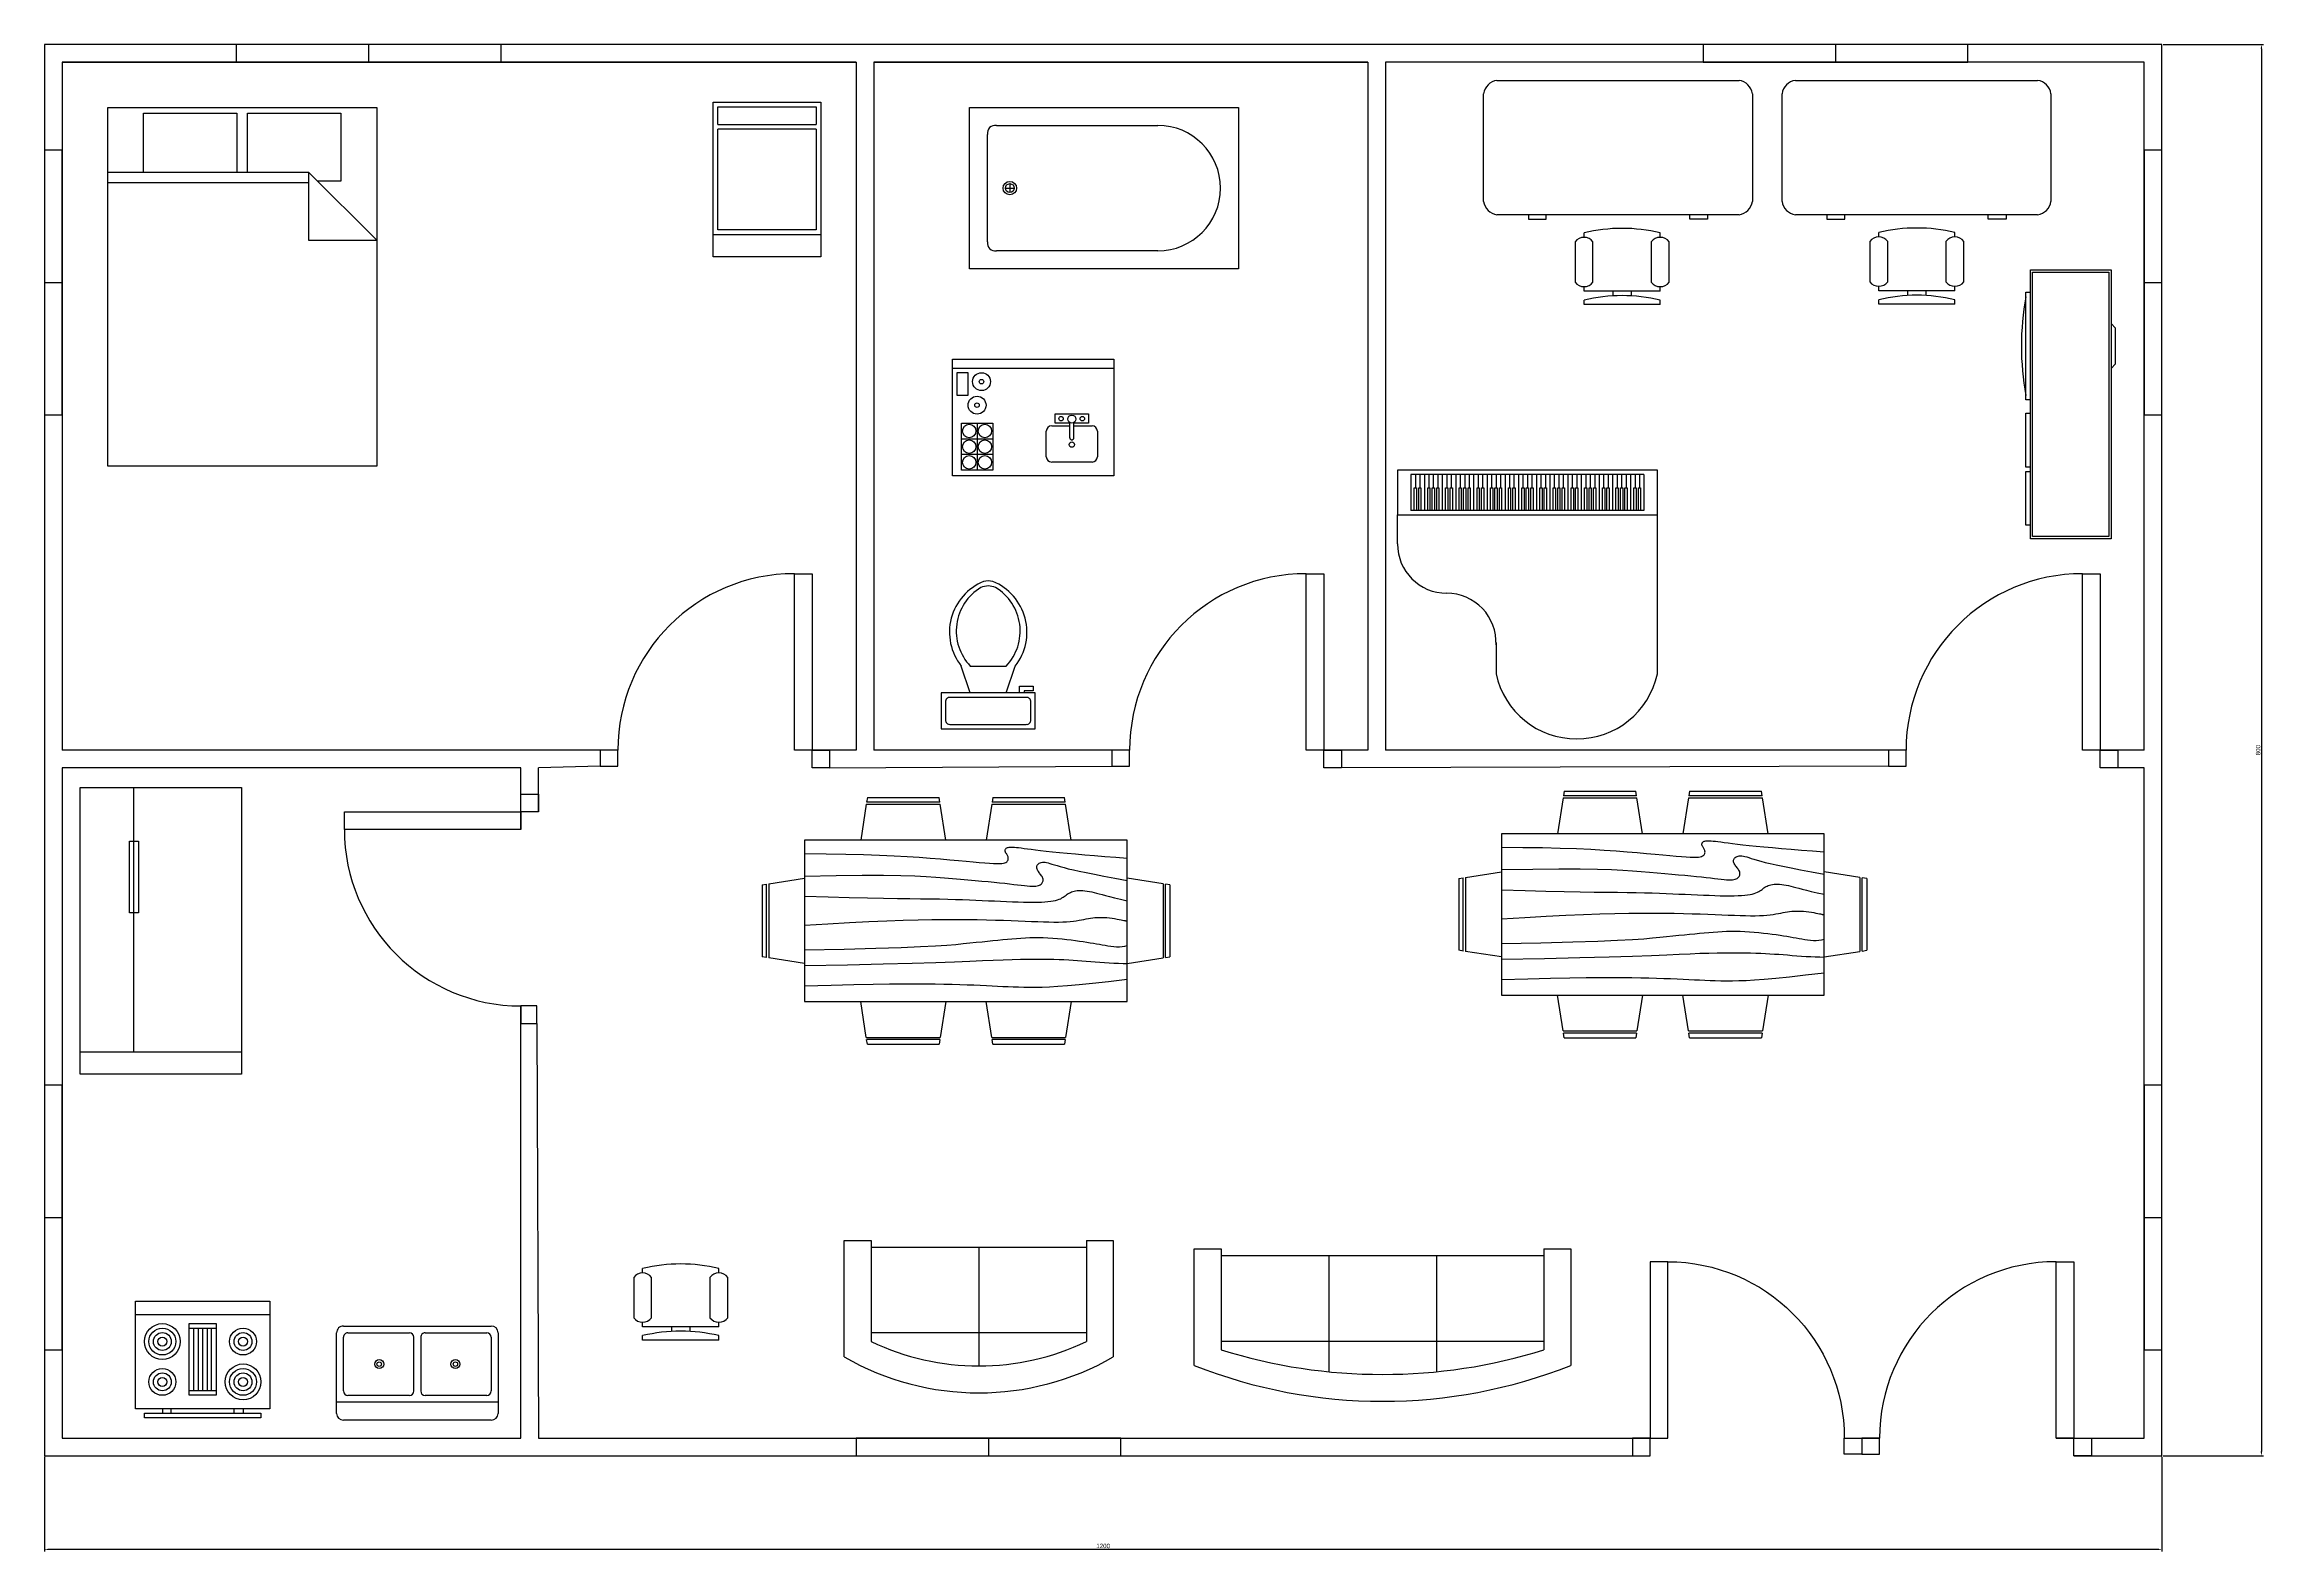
# Model space of a CAD drawing. Header units: centimetres. Extents: x 0 to 1258, y -54 to 800.
import ezdxf

# ---------------------------------------------------------------- set-up
doc = ezdxf.new("R2010")
doc.units = ezdxf.units.CM
for name, color, linetype in [('Doors', 50, 'Continuous'), ('Esyalar', 30, 'Continuous'), ('Windows', 170, 'Continuous')]:
    doc.layers.add(name, color=color, linetype=linetype)
doc.styles.get("Standard").update_dxf_attribs({"font": 'arial.ttf'})
doc.dimstyles.new('ISO-25', dxfattribs={"dimtxt": 2.5, "dimasz": 2.5, "dimexe": 1.25, "dimexo": 0.625, "dimtad": 1, "dimtxsty": 'Standard', "dimcen": 2.5, "dimadec": 0, "dimazin": 0, "dimtfac": 1, "dimtmove": 0, "dimatfit": 3, "dimfxl": 1, "dimarcsym": 0})

# ---------------------------------------------------------------- blocks, each defined once
blk = doc.blocks.new('*D2')
at = {"color": 0, "lineweight": -2, "transparency": 16777216}
for p, q in [((0, -0.6), (0, -54.3)), ((1200, -0.6), (1200, -54.3)), ((2.5, -53), (1197.5, -53))]:
    blk.add_line(p, q, dxfattribs=at)
at = {"color": 0, "transparency": 16777216}
for points in [[(2.5, -52.6), (2.5, -53.5), (0, -53)], [(1197.5, -52.6), (1197.5, -53.5), (1200, -53)]]:
    blk.add_solid(points, dxfattribs=at)
at = {"layer": 'Defpoints', "color": 0, "transparency": 16777216}
for p in [(0, 0), (1200, 0), (1200, -53)]:
    blk.add_point(p, dxfattribs=at)
at = {"color": 0, "transparency": 16777216, "insert": (600, -51.1), "char_height": 2.5, "attachment_point": 5}
blk.add_mtext('1200', dxfattribs=at)
blk = doc.blocks.new('*D3')
at = {"color": 0, "lineweight": -2, "transparency": 16777216}
for p, q in [((1200.6, 800), (1257.6, 800)), ((1256.4, 797.5), (1256.4, 2.5)), ((1200.6, 0), (1257.6, 0))]:
    blk.add_line(p, q, dxfattribs=at)
at = {"color": 0, "transparency": 16777216}
for points in [[(1255.9, 797.5), (1256.8, 797.5), (1256.4, 800)], [(1255.9, 2.5), (1256.8, 2.5), (1256.4, 0)]]:
    blk.add_solid(points, dxfattribs=at)
at = {"layer": 'Defpoints', "color": 0, "transparency": 16777216}
for p in [(1200, 800), (1200, 0), (1256.4, 0)]:
    blk.add_point(p, dxfattribs=at)
at = {"color": 0, "transparency": 16777216, "insert": (1254.5, 400), "char_height": 2.5, "attachment_point": 5, "rotation": 90}
blk.add_mtext('800', dxfattribs=at)
blk = doc.blocks.new('Door')
for points in [[(120, 0), (110, 0), (110, 100), (120, 100)], [(10, 0), (0, 0), (0, -9.1), (10, -9.1)], [(130, -10), (120, -10), (120, 0), (130, 0)]]:
    blk.add_lwpolyline(points, close=True)
blk.add_arc((110, 0), 100, 90, 180)
blk = doc.blocks.new('Windows')
blk.add_line((75, 0), (75, -10))
blk.add_lwpolyline([(0, -10), (150, -10), (150, 0), (0, 0)], close=True)
blk = doc.blocks.new('Bed - Queen')
at = {"linetype": 'Continuous'}
for p, q in [((0, -80.00003), (0, 0)), ((0, 0), (59.99999, 0)), ((59.99999, 0), (59.99999, -80.00003)), ((7.99999, -1.2), (28.79998, -1.2)), ((7.99999, -14.4), (7.99999, -1.2)), ((28.79998, -1.2), (28.79998, -14.4)), ((31.19999, -1.2), (51.99999, -1.2)), ((31.19999, -14.4), (31.19999, -1.2)), ((51.99999, -1.2), (51.99999, -16.4)), ((0, -14.4), (44.8, -14.4)), ((59.99999, -29.6), (44.8, -14.4)), ((44.8, -14.4), (44.8, -29.6)), ((44.8, -16.8), (0, -16.8)), ((51.99999, -16.4), (46.79936, -16.4)), ((44.8, -29.6), (59.99999, -29.6)), ((59.99999, -80.00003), (0, -80.00003))]:
    blk.add_line(p, q, dxfattribs=at)
blk = doc.blocks.new('Sofa - Roundback Loveseat 5 ft.')
at = {"linetype": 'Continuous'}
for p, q in [((0, -32.44198), (0, -5.99998)), ((-24, -33.99998), (-24, -11.46958)), ((-23.9998, -13.38178), (23.99986, -13.38178)), ((24.00004, -33.99998), (24.00004, -11.46958)), ((-24, -32.44198), (24.00004, -32.44198))]:
    blk.add_line(p, q, dxfattribs=at)
for points in [[(-24, -33.99998), (-30, -33.99998), (-30, -7.99998)], [(30.00004, -7.99998), (30.00004, -33.99998), (24.00004, -33.99998)]]:
    blk.add_lwpolyline(points, dxfattribs=at)
for centre, radius, start, end in [((0, -60.24998), 60.24998, 60.13715, 119.8628), ((0, -61.38438), 55.38444, 64.32083, 115.6792)]:
    blk.add_arc(centre, radius, start, end, dxfattribs=at)
blk = doc.blocks.new('Sofa - Roundback 7 ft.')
at = {"linetype": 'Continuous'}
for p, q in [((-12.00002, -32.4421), (-12.00003, -6.5971)), ((11.99997, -32.4421), (11.99998, -6.5971)), ((-36.000027, -34), (-36.000027, -11.4696)), ((-35.999844, -13.3819), (35.9998, -13.3819)), ((35.99998, -34), (35.99998, -11.4696)), ((-36.000027, -32.4421), (35.99998, -32.4421))]:
    blk.add_line(p, q, dxfattribs=at)
for points in [[(-36.000027, -34), (-42.000027, -34), (-42.000027, -8)], [(41.99998, -8), (41.99998, -34), (35.99998, -34)]]:
    blk.add_lwpolyline(points, dxfattribs=at)
for centre, radius, start, end in [((0, -114.25), 114.25, 68.43141, 111.5686), ((-0.00001, -127.1968), 121.1968, 72.72033, 107.2797)]:
    blk.add_arc(centre, radius, start, end, dxfattribs=at)
blk = doc.blocks.new('Dining Set - 36 x 72 in.')
at = {"linetype": 'Continuous'}
for p, q in [((-22.2343, 26.00059), (-23.4847, 17.99762)), ((-22.2304, 26), (-5.7608, 26)), ((-22, 27.5), (-22.1562, 26.50042)), ((-5.8416, 26.5), (-22.1534, 26.5)), ((-22, 27.5), (-6, 27.5)), ((-5.8437, 26.49966), (-6, 27.5)), ((-4.5152, 17.99762), (-5.7655, 25.99926)), ((5.7657, 26.00059), (4.5153, 17.99762)), ((5.7696, 26), (22.2392, 26)), ((6, 27.5), (5.8438, 26.50042)), ((22.1584, 26.5), (5.8466, 26.5)), ((6, 27.5), (22, 27.5)), ((22.1563, 26.49966), (22, 27.5)), ((23.4848, 17.99762), (22.2345, 25.99926)), ((36, 18), (-36, 18)), ((-36, 18), (-36, -18)), ((36, -18), (36, 18)), ((-45.5, 8), (-44.5004, 8.15617)), ((-45.5, 8), (-45.5, -8)), ((-44.5, -8.15843), (-44.5, 8.15338)), ((-44.0006, 8.23428), (-35.9976, 9.48474)), ((-44, 8.23041), (-44, -8.23915)), ((44.0006, 8.23428), (35.9976, 9.48474)), ((44, 8.23041), (44, -8.23915)), ((44.5, -8.15843), (44.5, 8.15338)), ((45.5, 8), (44.5005, 8.15617)), ((45.5, 8), (45.5, -8)), ((-44.4997, -8.15631), (-45.5, -8)), ((-35.9976, -9.48476), (-43.9993, -8.2345)), ((35.9976, -9.48476), (43.9993, -8.2345)), ((44.4997, -8.15631), (45.5, -8)), ((-36, -18), (36, -18)), ((-22.2343, -26.0006), (-23.4847, -17.99762)), ((-4.5152, -17.99762), (-5.7655, -25.99928)), ((5.7657, -26.0006), (4.5153, -17.99762)), ((23.4848, -17.99762), (22.2345, -25.99928)), ((-22.2304, -26), (-5.7608, -26)), ((-22, -27.5), (-22.1562, -26.50044)), ((-5.8416, -26.5), (-22.1534, -26.5)), ((-22, -27.5), (-6, -27.5)), ((-5.8437, -26.49967), (-6, -27.5)), ((5.7696, -26), (22.2392, -26)), ((6, -27.5), (5.8438, -26.50044)), ((22.1584, -26.5), (5.8466, -26.5)), ((6, -27.5), (22, -27.5)), ((22.1563, -26.49967), (22, -27.5))]:
    blk.add_line(p, q, dxfattribs=at)
for points in [[(-36, 15), (-31.1772, 14.97754), (-26.8079, 14.91406), (-22.8538, 14.81543), (-19.276, 14.6875), (-16.0362, 14.53613), (-13.0957, 14.36718), (-10.4159, 14.18652), (-7.9583, 14), (-5.6904, 13.81315), (-3.6035, 13.63021), (-1.6954, 13.45508), (0.0365, 13.29166), (1.5945, 13.14388), (2.9811, 13.01562), (4.1988, 12.9108), (5.25, 12.83333), (6.1393, 12.78613), (6.8802, 12.76823), (7.4883, 12.77767), (7.9792, 12.8125), (8.3685, 12.87077), (8.6719, 12.95052), (8.9049, 13.0498), (9.0833, 13.16666), (9.2205, 13.29899), (9.3216, 13.44401), (9.3895, 13.59879), (9.4271, 13.76041), (9.4373, 13.92594), (9.4232, 14.09245), (9.3875, 14.257), (9.3333, 14.41666), (9.2638, 14.56917), (9.1836, 14.71484), (9.0975, 14.85465), (9.0104, 14.98958), (8.9272, 15.1206), (8.8529, 15.2487), (8.7922, 15.37483), (8.75, 15.5), (8.7305, 15.62467), (8.7344, 15.74739), (8.7617, 15.86621), (8.8125, 15.97916), (8.8867, 16.08431), (8.9844, 16.17968), (9.1055, 16.26334), (9.25, 16.33333), (9.4189, 16.38802), (9.6172, 16.42708), (9.8506, 16.45052), (10.125, 16.45833), (10.4463, 16.45052), (10.8203, 16.42708), (11.2529, 16.38802), (11.75, 16.33333), (12.3184, 16.26318), (12.9694, 16.17838), (13.7151, 16.07991), (14.5677, 15.96875), (15.5395, 15.84586), (16.6426, 15.71224), (17.8893, 15.56884), (19.2917, 15.41666), (20.859, 15.25667), (22.5879, 15.08984), (24.4721, 14.91715), (26.5052, 14.73958), (28.6809, 14.5581), (30.9929, 14.3737), (33.4347, 14.18733), (36, 14)], [(-36, 10), (-28.9766, 10.14274), (-23.1725, 10.20442), (-18.4241, 10.19775), (-14.5677, 10.13541), (-11.4399, 10.03011), (-8.877, 9.89453), (-6.7154, 9.74137), (-4.7917, 9.58333), (-2.9698, 9.43082), (-1.2246, 9.28515), (0.4415, 9.14534), (2.026, 9.01041), (3.5266, 8.87939), (4.9408, 8.7513), (6.266, 8.62516), (7.5, 8.5), (8.6411, 8.37549), (9.6914, 8.2539), (10.6538, 8.13818), (11.5312, 8.03125), (12.3267, 7.93603), (13.043, 7.85547), (13.6831, 7.79248), (14.25, 7.75), (14.7471, 7.7303), (15.1797, 7.73307), (15.5537, 7.75732), (15.875, 7.80208), (16.1494, 7.86637), (16.3828, 7.94922), (16.5811, 8.04964), (16.75, 8.16666), (16.8944, 8.29915), (17.0143, 8.44531), (17.1089, 8.60319), (17.1771, 8.77083), (17.218, 8.94629), (17.2305, 9.1276), (17.2137, 9.31282), (17.1667, 9.5), (17.0895, 9.6875), (16.987, 9.875), (16.8649, 10.0625), (16.7292, 10.25), (16.5856, 10.4375), (16.4401, 10.625), (16.2985, 10.8125), (16.1667, 11), (16.05, 11.18733), (15.9518, 11.3737), (15.8752, 11.5581), (15.8229, 11.73958), (15.798, 11.91715), (15.8034, 12.08984), (15.842, 12.25667), (15.9167, 12.41666), (16.0295, 12.56836), (16.1784, 12.70833), (16.3605, 12.83268), (16.5729, 12.9375), (16.8127, 13.01888), (17.0768, 13.07291), (17.3625, 13.0957), (17.6667, 13.08333), (17.9894, 13.03312), (18.3418, 12.94726), (18.7382, 12.82918), (19.1927, 12.68229), (19.7195, 12.51001), (20.3327, 12.31575), (21.0465, 12.10294), (21.875, 11.875), (22.8357, 11.63354), (23.959, 11.37304), (25.2786, 11.08618), (26.8282, 10.76562), (28.6414, 10.40405), (30.752, 9.99414), (33.1936, 9.52856), (36, 9)], [(-36, 5.5), (-30.7157, 5.3348), (-26.069, 5.20963), (-21.9946, 5.11767), (-18.4271, 5.05208), (-15.3009, 5.00602), (-12.5508, 4.97265), (-10.1112, 4.94515), (-7.9167, 4.91666), (-5.909, 4.88167), (-4.0586, 4.83984), (-2.3429, 4.79215), (-0.7396, 4.73958), (0.7739, 4.6831), (2.22, 4.6237), (3.6213, 4.56233), (5, 4.5), (6.373, 4.43782), (7.7344, 4.3776), (9.0723, 4.32129), (10.375, 4.27083), (11.6309, 4.22819), (12.8281, 4.19531), (13.9551, 4.17415), (15, 4.16666), (15.954, 4.17448), (16.819, 4.19791), (17.6001, 4.23698), (18.3021, 4.29166), (18.9299, 4.36198), (19.4883, 4.44791), (19.9823, 4.54948), (20.4167, 4.66666), (20.7969, 4.79899), (21.1302, 4.94401), (21.4245, 5.09879), (21.6875, 5.26041), (21.9271, 5.42594), (22.1511, 5.59245), (22.3672, 5.757), (22.5834, 5.91666), (22.8065, 6.06868), (23.0404, 6.21093), (23.2879, 6.34147), (23.5521, 6.45833), (23.8358, 6.55957), (24.142, 6.64323), (24.4735, 6.70735), (24.8334, 6.75), (25.2235, 6.76969), (25.642, 6.76692), (26.0858, 6.74267), (26.5521, 6.69791), (27.0379, 6.63362), (27.5404, 6.55078), (28.0565, 6.45036), (28.5834, 6.33333), (29.1242, 6.19987), (29.7071, 6.04687), (30.3661, 5.87044), (31.1354, 5.66666), (32.0493, 5.43164), (33.142, 5.16146), (34.4475, 4.85221), (36, 4.5)], [(-36, -1), (-30.7915, -0.6591), (-26.0195, -0.38216), (-21.6519, -0.16284), (-17.6563, 0.00521), (-14.0005, 0.12833), (-10.6523, 0.21289), (-7.5796, 0.26522), (-4.75, 0.29166), (-2.134, 0.29793), (0.2878, 0.28711), (2.5317, 0.26163), (4.6146, 0.22396), (6.5529, 0.17651), (8.3633, 0.12174), (10.0623, 0.06209), (11.6667, 0), (13.1899, -0.06201), (14.6341, -0.1211), (15.9982, -0.17432), (17.2813, -0.21875), (18.4823, -0.25147), (19.6003, -0.26953), (20.6343, -0.27002), (21.5834, -0.25), (22.4481, -0.20768), (23.2357, -0.14584), (23.9549, -0.06836), (24.6146, 0.02083), (25.2235, 0.11784), (25.7904, 0.21875), (26.3241, 0.31966), (26.8334, 0.41666), (27.3265, 0.50618), (27.8099, 0.58593), (28.2894, 0.65397), (28.7709, 0.70833), (29.2601, 0.74707), (29.763, 0.76823), (30.2855, 0.76985), (30.8334, 0.75), (31.4088, 0.70784), (31.9994, 0.64713), (32.589, 0.57275), (33.1615, 0.48958), (33.7008, 0.4025), (34.1908, 0.3164), (34.6153, 0.23616), (34.9584, 0.16666), (35.2099, 0.11165), (35.3848, 0.07031), (35.504, 0.04069), (35.5886, 0.02083), (35.6594, 0.00879), (35.7377, 0.0026), (35.8442, 0.00032), (36, 0)], [(-36, -6.5), (-27.1843, -6.31267), (-20.084, -6.1263), (-14.469, -5.9419), (-10.1094, -5.76042), (-6.7752, -5.58285), (-4.2363, -5.41016), (-2.2629, -5.24333), (-0.625, -5.08334), (0.8708, -4.93099), (2.2715, -4.78646), (3.5872, -4.64974), (4.8281, -4.52084), (6.0046, -4.39974), (7.127, -4.28646), (8.2053, -4.18099), (9.25, -4.08334), (10.2705, -3.99382), (11.2734, -3.91407), (12.2647, -3.84603), (13.25, -3.79167), (14.2354, -3.75293), (15.2266, -3.73177), (16.2295, -3.73015), (17.25, -3.75), (18.2912, -3.79248), (19.3451, -3.85547), (20.4009, -3.93604), (21.4479, -4.03125), (22.4754, -4.13819), (23.4727, -4.25391), (24.4289, -4.37549), (25.3334, -4.5), (26.1785, -4.62492), (26.9694, -4.74935), (27.7145, -4.87281), (28.4219, -4.99479), (29.1, -5.11483), (29.7572, -5.23242), (30.4016, -5.34709), (31.0417, -5.45834), (31.6837, -5.56437), (32.3262, -5.65821), (32.9658, -5.73153), (33.599, -5.77604), (34.2224, -5.78345), (34.8327, -5.74545), (35.4264, -5.65373), (36, -5.5)], [(-36, -10), (-26.4022, -9.81299), (-18.4675, -9.62891), (-11.9839, -9.45069), (-6.7396, -9.28125), (-2.5226, -9.12354), (0.8789, -8.98047), (3.6769, -8.85498), (6.0833, -8.75), (8.2767, -8.66765), (10.3021, -8.60677), (12.1712, -8.56543), (13.8958, -8.54167), (15.4876, -8.53353), (16.9583, -8.53907), (18.3197, -8.55632), (19.5834, -8.58334), (20.7616, -8.61841), (21.8685, -8.66081), (22.9188, -8.71004), (23.9271, -8.76563), (24.9081, -8.82707), (25.8763, -8.89388), (26.8465, -8.96558), (27.8334, -9.04167), (28.8474, -9.12118), (29.8828, -9.20117), (30.93, -9.27824), (31.9792, -9.34896), (33.0205, -9.40991), (34.0443, -9.45768), (35.0407, -9.48885), (36, -9.5)], [(-36, -14.5), (-30.0881, -14.33513), (-25.0332, -14.21224), (-20.7312, -14.12647), (-17.0781, -14.07292), (-13.97, -14.04671), (-11.3027, -14.04297), (-8.9724, -14.05681), (-6.875, -14.08334), (-4.9224, -14.11833), (-3.0905, -14.16016), (-1.3709, -14.20785), (0.2448, -14.26042), (1.7647, -14.3169), (3.1973, -14.3763), (4.5507, -14.43767), (5.8333, -14.5), (7.0554, -14.5621), (8.235, -14.62175), (9.3922, -14.67652), (10.5469, -14.72396), (11.7192, -14.76164), (12.929, -14.78711), (14.1965, -14.79794), (15.5417, -14.79167), (16.9933, -14.76424), (18.6152, -14.70508), (20.4804, -14.60197), (22.6615, -14.44271), (25.2312, -14.21509), (28.2624, -13.9069), (31.8277, -13.50594), (36, -13)]]:
    blk.add_lwpolyline(points, dxfattribs=at)
blk = doc.blocks.new('Bath Tub - 26 x 60 in.')
for p, q in [((8, -18), (10, -18)), ((9, -17), (9, -19))]:
    blk.add_line(p, q)
blk.add_lwpolyline([(0, -36), (0, 0), (60, 0), (60, -36)], close=True)
for points in [[(6, -4), (42, -4)], [(4, -30), (4, -6)], [(42, -32), (6, -32)]]:
    blk.add_lwpolyline(points)
for radius in [1.5, 1]:
    blk.add_circle((9, -18), radius)
for centre, radius, start, end in [((5.75, -5.75), 1.77, 81.8699, 188.1301), ((42, -18), 14, 270, 90), ((5.75, -30.25), 1.77, 171.8699, 278.1301)]:
    blk.add_arc(centre, radius, start, end)
blk = doc.blocks.new('Toilet - top')
for p, q in [((9.5, -6), (9.5, -2)), ((-10, -8.5), (-8, -8.5)), ((-10, -9.5), (-10, -8.5)), ((-7, -9.5), (-10, -9.5)), ((-8, -8.5), (-8, -8)), ((-7, -8), (-7, -9.5)), ((-4, -8), (-6, -14)), ((4, -8), (6, -14)), ((4, -14), (-4, -14))]:
    blk.add_line(p, q)
blk.add_lwpolyline([(10.5, -8), (10.5, 0), (-10.5, 0), (-10.5, -8)], close=True)
for points in [[(-9.5, -2), (-9.5, -6)], [(8.5, -1), (-8.5, -1)], [(-8.5, -7), (8.5, -7)]]:
    blk.add_lwpolyline(points)
for centre, radius, start, end in [((-8.62, -1.88), 0.884, 81.8699, 188.1301), ((8.62, -1.88), 0.884, 351.8699, 98.1301), ((-8.62, -6.12), 0.884, 171.8699, 278.1301), ((8.62, -6.12), 0.884, 261.8699, 8.1301), ((3.52, -21.58), 12.17, 141.4691, 247.9714), ((4.2, -21.82), 11.33, 136.3677, 238.9468), ((-3.52, -21.58), 12.17, 292.0284, 38.5307), ((-4.2, -21.82), 11.33, 301.053, 43.6321), ((0, -27.88), 4, 245.7318, 294.2682), ((0, -29), 4, 254.8605, 285.1395)]:
    blk.add_arc(centre, radius, start, end)
blk = doc.blocks.new('Refrigerator-2 door - 36 in front')
for p, q in [((12, 5), (12, 64)), ((0, 5), (36, 5))]:
    blk.add_line(p, q)
for points in [[(0, 0), (0, 64), (36, 64), (36, 0)], [(11, 36), (11, 52), (13, 52), (13, 36)]]:
    blk.add_lwpolyline(points, close=True)
blk = doc.blocks.new('Range-Oven - 30 in top')
for p, q in [((0, -3), (30, -3)), ((12, -6), (18, -6)), ((13, -20), (13, -6)), ((14, -6), (14, -20)), ((15, -20), (15, -6)), ((16, -6), (16, -20)), ((17, -20), (17, -6)), ((6, -24), (6, -25)), ((8, -25), (8, -24)), ((18, -20), (12, -20)), ((22, -25), (22, -24)), ((24, -24), (24, -25))]:
    blk.add_line(p, q)
for points in [[(0, -24), (0, 0), (30, 0), (30, -24)], [(12, -21), (12, -5), (18, -5), (18, -21)], [(2, -26), (2, -25), (28, -25), (28, -26)]]:
    blk.add_lwpolyline(points, close=True)
for centre, radius in [((6, -9), 4), ((6, -9), 3), ((6, -9), 2), ((6, -9), 1), ((24, -9), 3), ((24, -9), 2), ((24, -9), 1), ((24, -18), 4), ((6, -18), 3), ((6, -18), 2), ((6, -18), 1), ((24, -18), 3), ((24, -18), 2), ((24, -18), 1)]:
    blk.add_circle(centre, radius)
blk = doc.blocks.new('Sink-double - 36 in top')
for p, q in [((-18, -4), (18, -4)), ((-0.75, -18.5), (-0.75, -6.5)), ((0.75, -6.5), (0.75, -18.5))]:
    blk.add_line(p, q)
for points in [[(-16.5, 0), (16.5, 0)], [(-18, -19.5), (-18, -1.5)], [(18, -1.5), (18, -19.5)], [(-16.5, -18.5), (-16.5, -6.5)], [(-15.5, -5.5), (-1.75, -5.5)], [(1.75, -5.5), (15.5, -5.5)], [(16.5, -6.5), (16.5, -18.5)], [(-1.75, -19.5), (-15.5, -19.5)], [(15.5, -19.5), (1.75, -19.5)], [(16.5, -21), (-16.5, -21)]]:
    blk.add_lwpolyline(points)
for centre, radius in [((-8.5, -12.5), 1), ((-8.5, -12.5), 0.5), ((8.5, -12.5), 1), ((8.5, -12.5), 0.5)]:
    blk.add_circle(centre, radius)
for centre, radius, start, end in [((-16.5, -1.5), 1.5, 90, 180), ((16.5, -1.5), 1.5, 0, 90), ((-15.5, -6.5), 1, 90, 180), ((-1.75, -6.5), 1, 0, 90), ((1.75, -6.5), 1, 90, 180), ((15.5, -6.5), 1, 0, 90), ((-16.5, -19.5), 1.5, 180, 270), ((-15.5, -18.5), 1, 180, 270), ((-1.75, -18.5), 1, 270, 0), ((1.75, -18.5), 1, 180, 270), ((15.5, -18.5), 1, 270, 0), ((16.5, -19.5), 1.5, 270, 0)]:
    blk.add_arc(centre, radius, start, end)
blk = doc.blocks.new('Chair - Desk')
at = {"linetype": 'Continuous'}
for p, q in [((-8.5, 0), (-8.5, -1)), ((-8.5, 0), (8.5, 0)), ((8.5, 0), (8.5, -1)), ((-8.5, -3), (-8.5, -4)), ((-8.5, -3), (8.5, -3)), ((-2, -3), (-2, -1.9355)), ((2, -1.9576), (2, -3)), ((8.5, -3), (8.5, -4)), ((-10.5, -5), (-10.5, -14)), ((-6.5, -14), (-6.5, -5)), ((6.5, -5), (6.5, -14)), ((10.5, -14), (10.5, -5)), ((-8.5, -15), (-8.5, -16)), ((8.5, -15), (8.5, -16))]:
    blk.add_line(p, q, dxfattribs=at)
for centre, radius, start, end in [((-8.5, -6.5), 2.5, 36.8699, 143.1301), ((0, 34.625), 36.625, 256.5803, 283.4197), ((8.5, -6.5), 2.5, 36.8699, 143.1301), ((-8.5, -12.5), 2.5, 216.8699, 323.1301), ((8.5, -12.5), 2.5, 216.8699, 323.1301), ((0, 19.625), 36.625, 256.5803, 283.4197)]:
    blk.add_arc(centre, radius, start, end, dxfattribs=at)
blk = doc.blocks.new('Desk - 30 x 60 in.')
at = {"linetype": 'Continuous'}
for p, q in [((-26.999995, 0), (26.999995, 0)), ((-29.999995, -27), (-29.999995, -3)), ((29.999995, -3), (29.999995, -27)), ((26.999995, -30), (-26.999995, -30)), ((-20.000005, -30), (-20.000005, -31)), ((-20.000005, -31), (-16.000005, -31)), ((-16.000005, -31), (-16.000005, -30)), ((15.999995, -31), (15.999995, -30)), ((19.999995, -31), (15.999995, -31)), ((19.999995, -30), (19.999995, -31))]:
    blk.add_line(p, q, dxfattribs=at)
for centre, start, end in [((-26.499995, -3.5), 98.1301, 171.8699), ((26.499995, -3.5), 8.130102, 81.8699), ((-26.499995, -26.5), 188.1301, 261.8699), ((26.499995, -26.5), 278.1301, 351.8699)]:
    blk.add_arc(centre, 3.535534, start, end, dxfattribs=at)
blk = doc.blocks.new('Wet Bar')
at = {"linetype": 'Continuous'}
for p, q in [((0, 0), (36, 0)), ((0, -26), (0, 0)), ((36, 0), (36, -26)), ((0, -2), (36, -2)), ((3.5, -3), (1, -3)), ((1, -3), (1, -8)), ((3.5, -8), (3.5, -3)), ((1, -8), (3.5, -8)), ((2, -14.25), (9, -14.25)), ((2, -24.75), (2, -14.25)), ((5.5, -14.25), (5.5, -24.75)), ((9, -14.25), (9, -24.75)), ((26.2, -17.55), (26.2, -14.1284)), ((27.1001, -17.55), (27.1001, -14.1284)), ((2, -17.75), (9, -17.75)), ((9, -21.25), (2, -21.25)), ((9, -24.75), (2, -24.75)), ((36, -26), (0, -26))]:
    blk.add_line(p, q, dxfattribs=at)
for points in [[(22.15, -14.85), (26.2, -14.85)], [(26.2, -14.25), (22.95, -14.25), (22.95, -12.2), (26.75, -12.2)], [(26.7487, -12.2), (30.3501, -12.2), (30.3501, -14.25), (27.1001, -14.25)], [(27.1001, -14.85), (31.15, -14.85)], [(20.95, -21.75), (20.95, -16.05)], [(32.3501, -16.05), (32.3501, -21.75)], [(31.15, -22.95), (22.15, -22.95)]]:
    blk.add_lwpolyline(points, dxfattribs=at)
for centre, radius in [((6.5, -5), 2), ((6.5, -5), 0.5), ((5.5, -10.25), 2), ((5.5, -10.25), 0.5), ((3.75, -16), 1.5), ((7.25, -16), 1.5), ((24.25, -13.25), 0.5), ((26.65, -13.35), 0.9), ((29, -13.25), 0.5), ((3.75, -19.5), 1.5), ((7.25, -19.5), 1.5), ((26.65, -19.05), 0.6), ((3.75, -23), 1.5), ((7.25, -23), 1.5)]:
    blk.add_circle(centre, radius, dxfattribs=at)
for centre, radius, start, end in [((22.2251, -16.125), 1.2772, 93.36646, 176.6335), ((31.075, -16.125), 1.2772, 3.366461, 86.63354), ((26.65, -17.55), 0.45, 180, 0), ((22.2251, -21.675), 1.2772, 183.3665, 266.6335), ((31.075, -21.675), 1.2772, 273.3665, 356.6335)]:
    blk.add_arc(centre, radius, start, end, dxfattribs=at)
blk = doc.blocks.new('Entertainment Center')
at = {"linetype": 'Continuous'}
for p, q in [((-4, 0), (-5, -1)), ((4, 0), (-4, 0)), ((5, -1), (4, 0)), ((-17, -19), (-17, -1)), ((-17, -1), (43, -1)), ((-16.5, -18.5), (-16.5, -1.5)), ((-16.5, -1.5), (42.5, -1.5)), ((42.5, -1.5), (42.5, -18.5)), ((43, -1), (43, -19)), ((43, -19), (-17, -19)), ((42.5, -18.5), (-16.5, -18.5)), ((-12, -20), (-12, -19)), ((12, -19), (12, -20)), ((15, -20), (15, -19)), ((27, -19), (27, -20)), ((28, -20), (28, -19)), ((40, -19), (40, -20)), ((12, -20), (-12, -20)), ((27, -20), (15, -20)), ((40, -20), (28, -20))]:
    blk.add_line(p, q, dxfattribs=at)
blk.add_arc((0, 40), 61, 259.6111, 280.3889, dxfattribs=at)
blk = doc.blocks.new('Piano - Baby Grand')
at = {"linetype": 'Continuous'}
for p, q in [((-29, 8.250005), (-29, -27.249995)), ((7, 1.250005), (7, 8.250005)), ((29, -20.749995), (29, -27.249995)), ((-29, -27.249995), (-29, -37.249995)), ((29, -27.249995), (-29, -27.249995)), ((-26, -36.249995), (-26, -28.249995)), ((-26, -28.249995), (26, -28.249995)), ((-25.25, -33.249995), (-25.25, -28.249995)), ((-24.75, -28.249995), (-24.75, -33.249995)), ((-24.25, -33.249995), (-24.25, -28.249995)), ((-23.75, -28.249995), (-23.75, -33.249995)), ((-23, -36.249995), (-23, -28.249995)), ((-22.25, -33.249995), (-22.25, -28.249995)), ((-21.75, -28.249995), (-21.75, -33.249995)), ((-21.25, -33.249995), (-21.25, -28.249995)), ((-20.75, -28.249995), (-20.75, -33.249995)), ((-20.25, -33.249995), (-20.25, -28.249995)), ((-19.75, -28.249995), (-19.75, -33.249995)), ((-19, -36.249995), (-19, -28.249995)), ((-18.25, -33.249995), (-18.25, -28.249995)), ((-17.75, -28.249995), (-17.75, -33.249995)), ((-17.25, -33.249995), (-17.25, -28.249995)), ((-16.75, -28.249995), (-16.75, -33.249995)), ((-16, -36.249995), (-16, -28.249995)), ((-15.25, -33.249995), (-15.25, -28.249995)), ((-14.75, -28.249995), (-14.75, -33.249995)), ((-14.25, -33.249995), (-14.25, -28.249995)), ((-13.75, -28.249995), (-13.75, -33.249995)), ((-13.25, -33.249995), (-13.25, -28.249995)), ((-12.75, -28.249995), (-12.75, -33.249995)), ((-12, -36.249995), (-12, -28.249995)), ((-11.25, -33.249995), (-11.25, -28.249995)), ((-10.75, -28.249995), (-10.75, -33.249995)), ((-10.25, -33.249995), (-10.25, -28.249995)), ((-9.75, -28.249995), (-9.75, -33.249995)), ((-9, -36.249995), (-9, -28.249995)), ((-8.25, -33.249995), (-8.25, -28.249995)), ((-7.75, -28.249995), (-7.75, -33.249995)), ((-7.25, -33.249995), (-7.25, -28.249995)), ((-6.75, -28.249995), (-6.75, -33.249995)), ((-6.25, -33.249995), (-6.25, -28.249995)), ((-5.75, -28.249995), (-5.75, -33.249995)), ((-5, -36.249995), (-5, -28.249995)), ((-4.25, -33.249995), (-4.25, -28.249995)), ((-3.75, -28.249995), (-3.75, -33.249995)), ((-3.25, -33.249995), (-3.25, -28.249995)), ((-2.75, -28.249995), (-2.75, -33.249995)), ((-2, -36.249995), (-2, -28.249995)), ((-1.25, -33.249995), (-1.25, -28.249995)), ((-0.75, -28.249995), (-0.75, -33.249995)), ((-0.25, -33.249995), (-0.25, -28.249995)), ((0.25, -28.249995), (0.25, -33.249995)), ((0.75, -33.249995), (0.75, -28.249995)), ((1.25, -28.249995), (1.25, -33.249995)), ((2, -36.249995), (2, -28.249995)), ((2.75, -33.249995), (2.75, -28.249995)), ((3.25, -28.249995), (3.25, -33.249995)), ((3.75, -33.249995), (3.75, -28.249995)), ((4.25, -28.249995), (4.25, -33.249995)), ((5, -36.249995), (5, -28.249995)), ((5.75, -33.249995), (5.75, -28.249995)), ((6.25, -28.249995), (6.25, -33.249995)), ((6.75, -33.249995), (6.75, -28.249995)), ((7.25, -28.249995), (7.25, -33.249995)), ((7.75, -33.249995), (7.75, -28.249995)), ((8.25, -28.249995), (8.25, -33.249995)), ((9, -36.249995), (9, -28.249995)), ((9.75, -33.249995), (9.75, -28.249995)), ((10.25, -28.249995), (10.25, -33.249995)), ((10.75, -33.249995), (10.75, -28.249995)), ((11.25, -28.249995), (11.25, -33.249995)), ((12, -36.249995), (12, -28.249995)), ((12.75, -33.249995), (12.75, -28.249995)), ((13.25, -28.249995), (13.25, -33.249995)), ((13.75, -33.249995), (13.75, -28.249995)), ((14.25, -28.249995), (14.25, -33.249995)), ((14.75, -33.249995), (14.75, -28.249995)), ((15.25, -28.249995), (15.25, -33.249995)), ((16, -36.249995), (16, -28.249995)), ((16.75, -33.249995), (16.75, -28.249995)), ((17.25, -28.249995), (17.25, -33.249995)), ((17.75, -33.249995), (17.75, -28.249995)), ((18.25, -28.249995), (18.25, -33.249995)), ((19, -36.249995), (19, -28.249995)), ((19.75, -33.249995), (19.75, -28.249995)), ((20.25, -28.249995), (20.25, -33.249995)), ((20.75, -33.249995), (20.75, -28.249995)), ((21.25, -28.249995), (21.25, -33.249995)), ((21.75, -33.249995), (21.75, -28.249995)), ((22.25, -28.249995), (22.25, -33.249995)), ((23, -36.249995), (23, -28.249995)), ((23.75, -33.249995), (23.75, -28.249995)), ((24.25, -28.249995), (24.25, -33.249995)), ((24.75, -33.249995), (24.75, -28.249995)), ((25.25, -28.249995), (25.25, -33.249995)), ((26, -36.249995), (26, -28.249995)), ((29, -37.249995), (29, -27.249995)), ((-25, -33.249995), (-25.25, -33.249995)), ((-24.75, -33.249995), (-25, -33.249995)), ((-25, -36.249995), (-25, -33.249995)), ((-24, -33.249995), (-24.25, -33.249995)), ((-23.75, -33.249995), (-24, -33.249995)), ((-24, -36.249995), (-24, -33.249995)), ((-22, -33.249995), (-22.25, -33.249995)), ((-21.75, -33.249995), (-22, -33.249995)), ((-22, -36.249995), (-22, -33.249995)), ((-21, -33.249995), (-21.25, -33.249995)), ((-20.75, -33.249995), (-21, -33.249995)), ((-21, -36.249995), (-21, -33.249995)), ((-20, -33.249995), (-20.25, -33.249995)), ((-19.75, -33.249995), (-20, -33.249995)), ((-20, -36.249995), (-20, -33.249995)), ((-18, -33.249995), (-18.25, -33.249995)), ((-17.75, -33.249995), (-18, -33.249995)), ((-18, -36.249995), (-18, -33.249995)), ((-17, -33.249995), (-17.25, -33.249995)), ((-16.75, -33.249995), (-17, -33.249995)), ((-17, -36.249995), (-17, -33.249995)), ((-15, -33.249995), (-15.25, -33.249995)), ((-14.75, -33.249995), (-15, -33.249995)), ((-15, -36.249995), (-15, -33.249995)), ((-14, -33.249995), (-14.25, -33.249995)), ((-13.75, -33.249995), (-14, -33.249995)), ((-14, -36.249995), (-14, -33.249995)), ((-13, -33.249995), (-13.25, -33.249995)), ((-12.75, -33.249995), (-13, -33.249995)), ((-13, -36.249995), (-13, -33.249995)), ((-11, -33.249995), (-11.25, -33.249995)), ((-10.75, -33.249995), (-11, -33.249995)), ((-11, -36.249995), (-11, -33.249995)), ((-10, -33.249995), (-10.25, -33.249995)), ((-9.75, -33.249995), (-10, -33.249995)), ((-10, -36.249995), (-10, -33.249995)), ((-8, -33.249995), (-8.25, -33.249995)), ((-7.75, -33.249995), (-8, -33.249995)), ((-8, -36.249995), (-8, -33.249995)), ((-7, -33.249995), (-7.25, -33.249995)), ((-6.75, -33.249995), (-7, -33.249995)), ((-7, -36.249995), (-7, -33.249995)), ((-6, -33.249995), (-6.25, -33.249995)), ((-5.75, -33.249995), (-6, -33.249995)), ((-6, -36.249995), (-6, -33.249995)), ((-4, -33.249995), (-4.25, -33.249995)), ((-3.75, -33.249995), (-4, -33.249995)), ((-4, -36.249995), (-4, -33.249995)), ((-3, -33.249995), (-3.25, -33.249995)), ((-2.75, -33.249995), (-3, -33.249995)), ((-3, -36.249995), (-3, -33.249995)), ((-1, -33.249995), (-1.25, -33.249995)), ((-0.75, -33.249995), (-1, -33.249995)), ((-1, -36.249995), (-1, -33.249995)), ((0, -33.249995), (-0.25, -33.249995)), ((0.25, -33.249995), (0, -33.249995)), ((0, -36.249995), (0, -33.249995)), ((1, -33.249995), (0.75, -33.249995)), ((1.25, -33.249995), (1, -33.249995)), ((1, -36.249995), (1, -33.249995)), ((3, -33.249995), (2.75, -33.249995)), ((3.25, -33.249995), (3, -33.249995)), ((3, -36.249995), (3, -33.249995)), ((4, -33.249995), (3.75, -33.249995)), ((4.25, -33.249995), (4, -33.249995)), ((4, -36.249995), (4, -33.249995)), ((6, -33.249995), (5.75, -33.249995)), ((6.25, -33.249995), (6, -33.249995)), ((6, -36.249995), (6, -33.249995)), ((7, -33.249995), (6.75, -33.249995)), ((7.25, -33.249995), (7, -33.249995)), ((7, -36.249995), (7, -33.249995)), ((8, -33.249995), (7.75, -33.249995)), ((8.25, -33.249995), (8, -33.249995)), ((8, -36.249995), (8, -33.249995)), ((10, -33.249995), (9.75, -33.249995)), ((10.25, -33.249995), (10, -33.249995)), ((10, -36.249995), (10, -33.249995)), ((11, -33.249995), (10.75, -33.249995)), ((11.25, -33.249995), (11, -33.249995)), ((11, -36.249995), (11, -33.249995)), ((13, -33.249995), (12.75, -33.249995)), ((13.25, -33.249995), (13, -33.249995)), ((13, -36.249995), (13, -33.249995)), ((14, -33.249995), (13.75, -33.249995)), ((14.25, -33.249995), (14, -33.249995)), ((14, -36.249995), (14, -33.249995)), ((15, -33.249995), (14.75, -33.249995)), ((15.25, -33.249995), (15, -33.249995)), ((15, -36.249995), (15, -33.249995)), ((17, -33.249995), (16.75, -33.249995)), ((17.25, -33.249995), (17, -33.249995)), ((17, -36.249995), (17, -33.249995)), ((18, -33.249995), (17.75, -33.249995)), ((18.25, -33.249995), (18, -33.249995)), ((18, -36.249995), (18, -33.249995)), ((20, -33.249995), (19.75, -33.249995)), ((20.25, -33.249995), (20, -33.249995)), ((20, -36.249995), (20, -33.249995)), ((21, -33.249995), (20.75, -33.249995)), ((21.25, -33.249995), (21, -33.249995)), ((21, -36.249995), (21, -33.249995)), ((22, -33.249995), (21.75, -33.249995)), ((22.25, -33.249995), (22, -33.249995)), ((22, -36.249995), (22, -33.249995)), ((24, -33.249995), (23.75, -33.249995)), ((24.25, -33.249995), (24, -33.249995)), ((24, -36.249995), (24, -33.249995)), ((25, -33.249995), (24.75, -33.249995)), ((25.25, -33.249995), (25, -33.249995)), ((25, -36.249995), (25, -33.249995)), ((-29, -37.249995), (29, -37.249995)), ((-26, -36.249995), (-25, -36.249995)), ((-25, -36.249995), (-24, -36.249995)), ((-24, -36.249995), (-23, -36.249995)), ((-23, -36.249995), (-22, -36.249995)), ((-22, -36.249995), (-21, -36.249995)), ((-21, -36.249995), (-20, -36.249995)), ((-20, -36.249995), (-19, -36.249995)), ((-19, -36.249995), (-18, -36.249995)), ((-18, -36.249995), (-17, -36.249995)), ((-17, -36.249995), (-16, -36.249995)), ((-16, -36.249995), (-15, -36.249995)), ((-15, -36.249995), (-14, -36.249995)), ((-14, -36.249995), (-13, -36.249995)), ((-13, -36.249995), (-12, -36.249995)), ((-12, -36.249995), (-11, -36.249995)), ((-11, -36.249995), (-10, -36.249995)), ((-10, -36.249995), (-9, -36.249995)), ((-9, -36.249995), (-8, -36.249995)), ((-8, -36.249995), (-7, -36.249995)), ((-7, -36.249995), (-6, -36.249995)), ((-6, -36.249995), (-5, -36.249995)), ((-5, -36.249995), (-4, -36.249995)), ((-4, -36.249995), (-3, -36.249995)), ((-3, -36.249995), (-2, -36.249995)), ((-2, -36.249995), (-1, -36.249995)), ((-1, -36.249995), (0, -36.249995)), ((0, -36.249995), (1, -36.249995)), ((1, -36.249995), (2, -36.249995)), ((2, -36.249995), (3, -36.249995)), ((3, -36.249995), (4, -36.249995)), ((4, -36.249995), (5, -36.249995)), ((5, -36.249995), (6, -36.249995)), ((6, -36.249995), (7, -36.249995)), ((7, -36.249995), (8, -36.249995)), ((8, -36.249995), (9, -36.249995)), ((9, -36.249995), (10, -36.249995)), ((10, -36.249995), (11, -36.249995)), ((11, -36.249995), (12, -36.249995)), ((12, -36.249995), (13, -36.249995)), ((13, -36.249995), (14, -36.249995)), ((14, -36.249995), (15, -36.249995)), ((15, -36.249995), (16, -36.249995)), ((16, -36.249995), (17, -36.249995)), ((17, -36.249995), (18, -36.249995)), ((18, -36.249995), (19, -36.249995)), ((19, -36.249995), (20, -36.249995)), ((20, -36.249995), (21, -36.249995)), ((21, -36.249995), (22, -36.249995)), ((22, -36.249995), (23, -36.249995)), ((23, -36.249995), (24, -36.249995)), ((24, -36.249995), (25, -36.249995)), ((25, -36.249995), (26, -36.249995))]:
    blk.add_line(p, q, dxfattribs=at)
for centre, radius, start, end in [((-11, 4.327585), 18.42241, 12.29325, 167.7067), ((18, 1.250005), 11, 177.3974, 270), ((18, -20.749995), 11, 0, 90)]:
    blk.add_arc(centre, radius, start, end, dxfattribs=at)
blk = doc.blocks.new('Base Cabinet 1 Door - 24 in front')
for p, q in [((0, 0), (0, 34.5)), ((0, 34.5), (24, 34.5)), ((1, 29.5), (1, 33.5)), ((1, 33.5), (23, 33.5)), ((23, 33.5), (23, 29.5)), ((24, 34.5), (24, 0)), ((1, 29.5), (23, 29.5)), ((23, 28.5), (1, 28.5)), ((1, 6), (1, 28.5)), ((23, 28.5), (23, 6)), ((0, 5), (24, 5)), ((23, 6), (1, 6)), ((24, 0), (0, 0))]:
    blk.add_line(p, q)

msp = doc.modelspace()

# ---------------------------------------------------------------- linework, layer by layer
for p, q in [((10, 790), (460, 790)), ((460, 790), (460, 400)), ((470, 790), (470, 400)), ((470, 790), (750, 790)), ((750, 790), (750, 400)), ((760, 790), (760, 400)), ((325, 400), (10, 400)), ((270, 390), (10, 390)), ((270, 355.002), (270, 390)), ((315, 390.929), (280, 390)), ((280, 365.002), (280, 390)), ((460, 400), (425, 400)), ((445, 390), (435, 390)), ((445, 390), (605, 390.929)), ((615, 400), (470, 400)), ((750, 400), (715, 400)), ((735, 390), (725, 390)), ((1045, 390.929), (735, 390)), ((1055, 400), (760, 400)), ((1190, 400), (1155, 400)), ((1190, 390), (1165, 390)), ((1190, 10), (1190, 390)), ((1190, 10), (1190, 390)), ((270, 10), (270, 255.002)), ((279.071, 245.002), (280, 10)), ((10, 10), (270, 10))]:
    msp.add_line(p, q)
for points in [[(1150, 0), (1200, 0), (1200, 800), (0, 800), (0, 0), (910, 0)], [(460, 790), (10, 790), (10, 400)], [(750, 790), (470, 790)], [(1190, 400), (1190, 790), (760, 790)], [(10, 390), (10, 10), (270, 10)], [(1140, 10), (1190, 10), (1190, 390)], [(280, 10), (920, 10)], [(1020, 10), (1040, 10)]]:
    msp.add_lwpolyline(points)

# ---------------------------------------------------------------- block references
at = {"layer": 'Doors'}
for p in [(315, 400), (605, 400), (1045, 400), (1030, 10)]:
    msp.add_blockref('Door', p, dxfattribs=at)
at = {"layer": 'Doors', "rotation": 90}
msp.add_blockref('Door', (270, 245.002), dxfattribs=at)
at = {"layer": 'Doors', "xscale": -1}
msp.add_blockref('Door', (1030, 10), dxfattribs=at)
at = {"layer": 'Esyalar', "xscale": 2.54, "yscale": 2.54, "zscale": 2.54}
for name, p in [('Base Cabinet 1 Door - 24 in front', (379.017, 679.579)), ('Desk - 30 x 60 in.', (891.743, 779.596)), ('Desk - 30 x 60 in.', (1060.906, 779.596)), ('Bed - Queen', (35.915, 764.134)), ('Bath Tub - 26 x 60 in.', (524.247, 764.237)), ('Wet Bar', (514.559, 621.531)), ('Refrigerator-2 door - 36 in front', (20.258, 216.256)), ('Dining Set - 36 x 72 in.', (522.247, 303.227)), ('Dining Set - 36 x 72 in.', (917.1, 306.837)), ('Range-Oven - 30 in top', (51.611, 87.628))]:
    msp.add_blockref(name, p, dxfattribs=at)
for name, p, rotation in [('Chair - Desk', (894.079, 652.525), 180), ('Chair - Desk', (1061.075, 652.723), 180), ('Entertainment Center', (1173.672, 629), 270), ('Piano - Baby Grand', (840.425, 464.135), 180), ('Toilet - top', (534.862, 412.058), 180), ('Sofa - Roundback Loveseat 5 ft.', (529.515, 35.701), 180), ('Sofa - Roundback 7 ft.', (758.336, 30.894), 180), ('Chair - Desk', (360.618, 65.576), 180), ('Sink-double - 36 in top', (211.339, 20.238), 180)]:
    msp.add_blockref(name, p, dxfattribs=dict(at, rotation=rotation))
at = {"layer": 'Windows'}
for p in [(108.763, 800), (940, 800), (460.004, 10)]:
    msp.add_blockref('Windows', p, dxfattribs=at)
at = {"layer": 'Windows', "rotation": 90}
for p in [(0, 590), (1190, 590), (0, 60), (1190, 60)]:
    msp.add_blockref('Windows', p, dxfattribs=at)

# ---------------------------------------------------------------- dimensions: what is measured, and where the dimension line sits
dim = msp.add_linear_dim(base=(1256.358, 0), p1=(1200, 800), p2=(1200, 0), angle=90, dimstyle='ISO-25')
dim.commit()
dim.dimension.update_dxf_attribs({"geometry": '*D3', "text_midpoint": (1254.457, 400)})
dim = msp.add_linear_dim(base=(1200, -53.049), p1=(0, 0), p2=(1200, 0), dimstyle='ISO-25')
dim.commit()
dim.dimension.update_dxf_attribs({"geometry": '*D2', "text_midpoint": (600, -51.148)})

doc.saveas('drawing.dxf')
